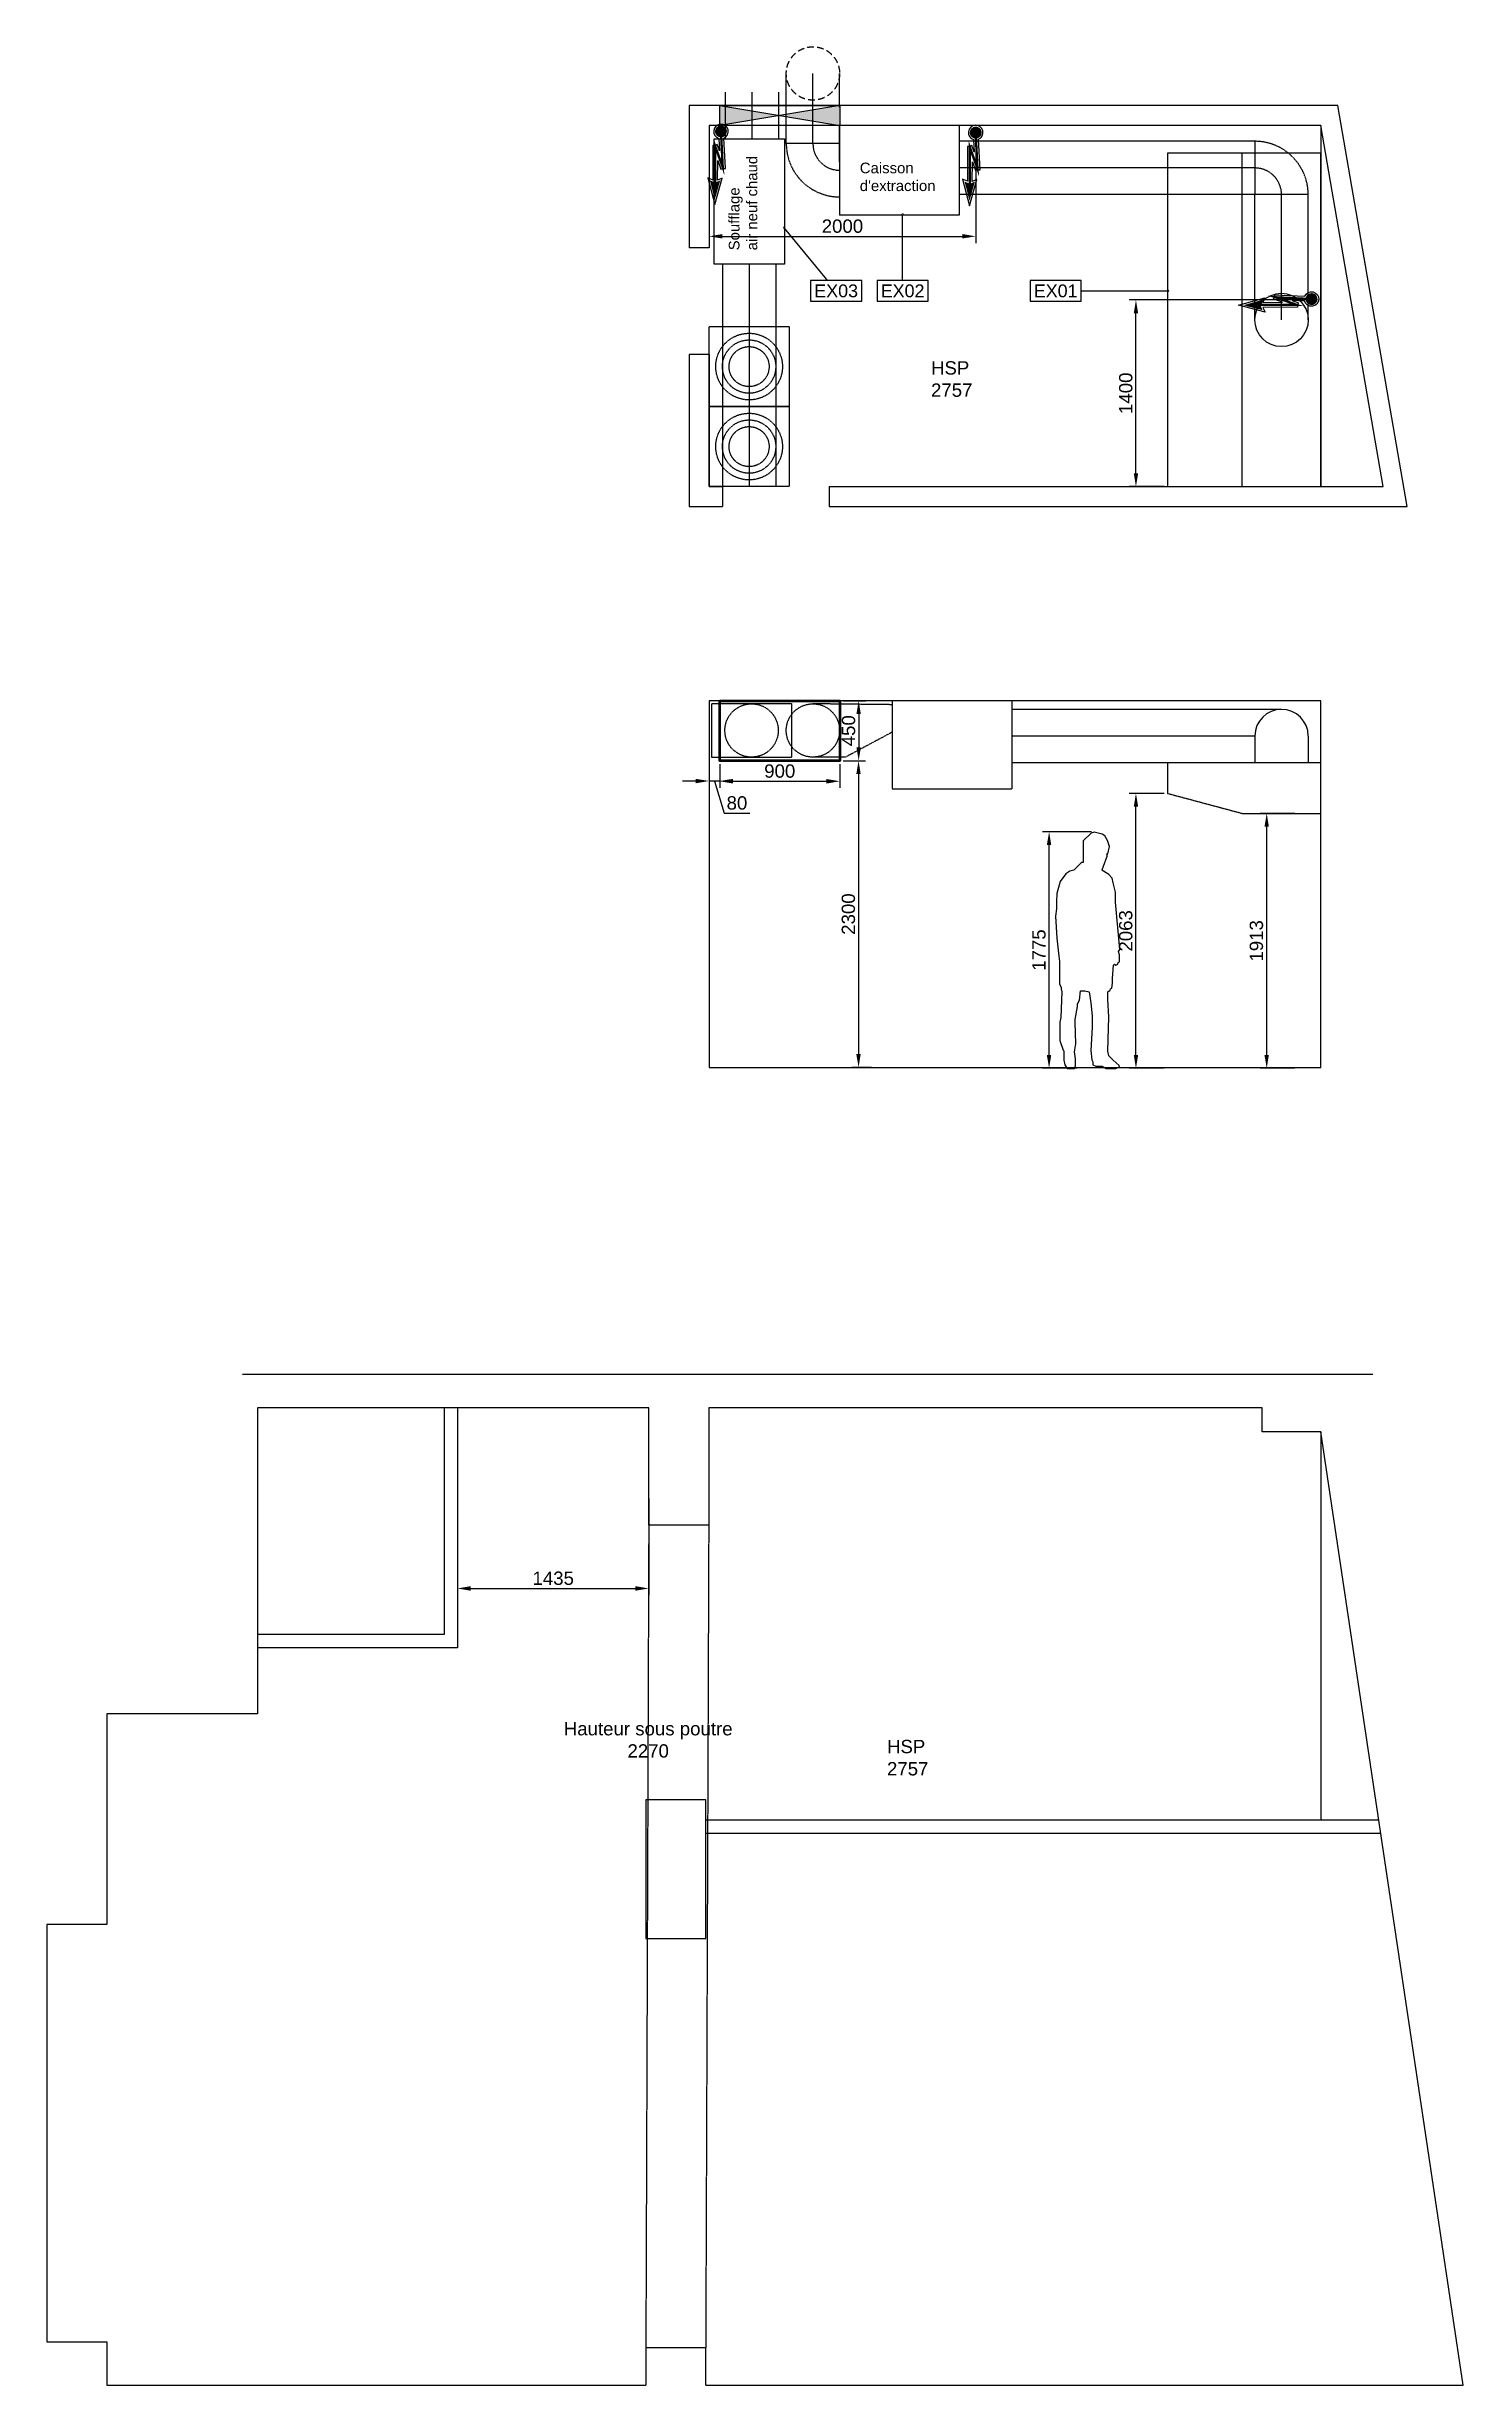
# Model space of a CAD drawing. Header units: millimetres. Extents: x -10333 to 52747, y -5537 to 22883.
# Drawn here: x 19518 to 30141, y -5537 to 12002 of the extents above; entities that cross this region are included whole.
import ezdxf
from ezdxf.enums import TextEntityAlignment as Align

# ---------------------------------------------------------------- set-up
doc = ezdxf.new("R2010")
doc.units = ezdxf.units.MM
doc.set_wipeout_variables(frame=1)
doc.linetypes.add('DASHED', pattern=[0.75, 0.5, -0.25])
for name, color, linetype in [('@-IDFC-EL-MN', 7, 'Continuous'), ('@-IDFC-EL-TRI', 1, 'Continuous'), ('HOTTE', 152, 'Continuous'), ('poutre', 8, 'DASHED')]:
    doc.layers.add(name, color=color, linetype=linetype)
doc.styles.add('Ar_0', font='arial.ttf')
doc.styles.add('Arial_3', font='ARIALUNI.TTF', dxfattribs={"height": 3})
doc.styles.get("Standard").update_dxf_attribs({"font": 'ARIALUNI.TTF'})
doc.dimstyles.new('Decimal-100', dxfattribs={"dimscale": 40, "dimtxt": 2.5, "dimasz": 2.5, "dimexe": 1.25, "dimexo": 0.625, "dimtad": 1, "dimdec": 0, "dimtxsty": 'Standard', "dimcen": 2.5, "dimadec": 0, "dimazin": 0, "dimtfac": 1, "dimtdec": 0, "dimtmove": 0, "dimatfit": 3, "dimfxl": 1, "dimarcsym": 0})

msp = doc.modelspace()

# ---------------------------------------------------------------- texts
at = {"char_height": 100, "style": 'Arial_3'}
for s, width, insert, attachment_point in [('HSP^J{\\fArial Unicode MS|b0|i0|c134|p34;2757}', 436.388, (26149.3, 9643.4), 1), ('{\\fArial Unicode MS|b0|i0|c134|p34;Hauteur sous p}outre{\\fArial Unicode MS|b0|i0|c134|p34;\\P2}270', 1687.602, (24028.3, -696.9), 5), ('{\\fArial Unicode MS|b0|i0|c134|p34;H}SP^J{\\fArial Unicode MS|b0|i0|c134|p34;2757}', 354.014, (25819.1, -696.6), 1)]:
    msp.add_mtext_dynamic_manual_height_columns(s, width=width, gutter_width=500, heights=[0], dxfattribs=dict(at, insert=insert, attachment_point=attachment_point))
at = {"layer": 'HOTTE', "insert": (24633, 10475.2), "char_height": 80, "attachment_point": 1, "rotation": 90, "style": 'Arial_3'}
msp.add_mtext_dynamic_manual_height_columns('{\\fArial Unicode MS|b0|i0|c134|p34;Soufflage\\Pair neuf chaud}', width=13511.934, gutter_width=500, heights=[0], dxfattribs=at)
at = {"layer": 'HOTTE', "insert": (25615.2, 11133), "char_height": 80, "attachment_point": 1, "style": 'Arial_3'}
msp.add_mtext_dynamic_manual_height_columns("Caisson \\Pd'extraction", width=13511.934, gutter_width=500, heights=[0], dxfattribs=at)

# ---------------------------------------------------------------- blocks, each defined once
blk = doc.blocks.new('*D37')
at = {"layer": 'Defpoints', "color": 0, "transparency": 16777216}
for p in [(27686, 10103), (29073, 10103), (27923, 8703)]:
    blk.add_point(p, dxfattribs=at)
at = {"layer": 'HOTTE', "color": 0, "lineweight": -2, "transparency": 16777216}
for p, q in [((29048, 10103), (27636, 10103)), ((27686, 8803), (27686, 10003)), ((27898, 8703), (27636, 8703))]:
    blk.add_line(p, q, dxfattribs=at)
at = {"layer": 'HOTTE', "color": 0, "transparency": 16777216}
for points in [[(27670, 10003), (27703, 10003), (27686, 10103)], [(27670, 8803), (27703, 8803), (27686, 8703)]]:
    blk.add_solid(points, dxfattribs=at)
at = {"layer": 'HOTTE', "color": 0, "transparency": 16777216, "insert": (27610, 9403), "char_height": 100, "attachment_point": 5, "rotation": 90}
blk.add_mtext('1400', dxfattribs=at)
blk = doc.blocks.new('*D36')
at = {"color": 0, "lineweight": -2, "transparency": 16777216}
for p, q in [((24033, 889), (24033, 389)), ((22598, 869), (22598, 389)), ((22698, 439), (23933, 439))]:
    blk.add_line(p, q, dxfattribs=at)
at = {"color": 0, "transparency": 16777216}
for points in [[(22698, 456), (22698, 422), (22598, 439)], [(23933, 456), (23933, 422), (24033, 439)]]:
    blk.add_solid(points, dxfattribs=at)
at = {"layer": 'Defpoints', "color": 0, "transparency": 16777216}
for p in [(22598, 894), (24033, 914), (24033, 439)]:
    blk.add_point(p, dxfattribs=at)
at = {"color": 0, "transparency": 16777216, "insert": (23316, 515), "char_height": 100, "attachment_point": 5}
blk.add_mtext('1435', dxfattribs=at)
blk = doc.blocks.new('DIFUSSEUR600600')
at = {"layer": 'HOTTE', "linetype": 'DASHED', "ltscale": 10}
blk.add_lwpolyline([(0, 600), (600, 600), (600, 0), (0, 0)], close=True, dxfattribs=at)
for radius in [250, 200, 150]:
    blk.add_circle((300, 300), radius, dxfattribs=at)
blk = doc.blocks.new('*D70')
at = {"layer": 'Defpoints', "color": 0, "transparency": 16777216}
for p in [(24485, 11412), (26485, 11412), (26485, 10580)]:
    blk.add_point(p, dxfattribs=at)
at = {"layer": 'HOTTE', "color": 0, "lineweight": -2, "transparency": 16777216}
for p, q in [((24485, 11387), (24485, 10530)), ((26485, 11387), (26485, 10530)), ((24585, 10580), (26385, 10580))]:
    blk.add_line(p, q, dxfattribs=at)
at = {"layer": 'HOTTE', "color": 0, "transparency": 16777216}
for points in [[(24585, 10597), (24585, 10564), (24485, 10580)], [(26385, 10597), (26385, 10564), (26485, 10580)]]:
    blk.add_solid(points, dxfattribs=at)
at = {"layer": 'HOTTE', "color": 0, "transparency": 16777216, "insert": (25485, 10656), "char_height": 100, "attachment_point": 5}
blk.add_mtext('2000', dxfattribs=at)
blk = doc.blocks.new('*U76')
for q in [(0, 0.874), (0, -0.08)]:
    blk.add_line((0, 0), q)
at = {"const_width": 0.005}
blk.add_lwpolyline([(0.005, 0.874, 2.10477), (-0.005, 0.874, 0.471041)], format="xyb", close=True, dxfattribs=at)
blk.add_wipeout([(0.08, -0.2), (0.08, 0.2), (-0.08, 0.2), (-0.08, -0.2)])
blk.add_lwpolyline([(0.08, -0.2), (0.08, 0.2), (-0.08, 0.2), (-0.08, -0.2)], close=True)
at = {"style": 'Ar_0'}
blk.add_attdef('LOT', text='', height=0.1, rotation=90, dxfattribs=at).set_placement((0, 0), align=Align.MIDDLE_CENTER)
blk = doc.blocks.new('*U77')
for q in [(-0.593, 0), (0.08, 0)]:
    blk.add_line((0, 0), q)
at = {"const_width": 0.005}
blk.add_lwpolyline([(-0.593, 0.005, 2.10477), (-0.593, -0.005, 0.471041)], format="xyb", close=True, dxfattribs=at)
blk.add_wipeout([(0.08, -0.2), (0.08, 0.2), (-0.08, 0.2), (-0.08, -0.2)])
blk.add_lwpolyline([(0.08, -0.2), (0.08, 0.2), (-0.08, 0.2), (-0.08, -0.2)], close=True)
at = {"style": 'Ar_0'}
blk.add_attdef('LOT', text='', height=0.1, rotation=90, dxfattribs=at).set_placement((0, 0), align=Align.MIDDLE_CENTER)
blk = doc.blocks.new('*U78')
for q in [(-0.491, -0.404), (0.062, 0.051)]:
    blk.add_line((0, 0), q)
at = {"const_width": 0.005}
blk.add_lwpolyline([(-0.494, -0.4, 2.10477), (-0.488, -0.408, 0.471041)], format="xyb", close=True, dxfattribs=at)
blk.add_wipeout([(0.08, -0.2), (0.08, 0.2), (-0.08, 0.2), (-0.08, -0.2)])
blk.add_lwpolyline([(0.08, -0.2), (0.08, 0.2), (-0.08, 0.2), (-0.08, -0.2)], close=True)
at = {"style": 'Ar_0'}
blk.add_attdef('LOT', text='', height=0.1, rotation=90, dxfattribs=at).set_placement((0, 0), align=Align.MIDDLE_CENTER)
blk = doc.blocks.new('ca_pers004')
for p, q in [((12.3, 176.4), (6.3, 170.8)), ((14.7, 177.3), (12.3, 176.4)), ((20.6, 175.6), (14.7, 177.3)), ((22.6, 174.4), (20.6, 175.6)), ((6.3, 170.8), (6.5, 164.9)), ((6.5, 164.9), (6.5, 162.4)), ((6.5, 162.4), (6.5, 158.6)), ((6.5, 158.6), (6.5, 154.4)), ((24.1, 158.9), (21.4, 151.4)), ((24.7, 171), (22.6, 174.4)), ((24.1, 160.7), (24.2, 160.9)), ((24.1, 160.7), (24.1, 158.9)), ((24.2, 160.9), (25, 161)), ((26.2, 166.5), (24.7, 171)), ((25, 161), (26.2, 166.5)), ((-6.7, 146), (-10.9, 140.3)), ((-3.7, 148), (-6.7, 146)), ((-0.5, 148.8), (-3.7, 148)), ((5.1, 154.5), (-0.5, 148.8)), ((6.5, 154.4), (5.1, 154.5)), ((21.6, 147.9), (20.3, 148.8)), ((21.4, 151.4), (20.5, 148.8)), ((25.6, 145.5), (21.6, 147.9)), ((28.2, 142.6), (25.6, 145.5)), ((28.8, 139.2), (28.2, 142.6)), ((-13.3, 131.3), (-13.5, 125.2)), ((-13.5, 125.2), (-13.5, 119.8)), ((-10.9, 140.3), (-13.3, 131.3)), ((30.6, 132.2), (28.8, 139.2)), ((30.6, 124.8), (30.6, 132.2)), ((34, 89.2), (30.6, 124.8)), ((-13.5, 119.8), (-14.3, 114.2)), ((-14.3, 114.2), (-13.3, 97.6)), ((-13.3, 97.6), (-11.9, 84.3)), ((33, 87.8), (34, 89.2)), ((33.7, 85.2), (33, 87.8)), ((-11.9, 84.3), (-11.4, 80.2)), ((-11.4, 80.2), (-11.4, 63.3)), ((28.3, 67.5), (29.2, 77.5)), ((29.2, 77.5), (29.8, 78.1)), ((29.8, 78.1), (30.9, 77.3)), ((30.9, 77.3), (32.3, 78.2)), ((32.3, 78.2), (32.7, 79.3)), ((32.7, 79.3), (33.7, 79.8)), ((33.7, 79.8), (33.7, 85.2)), ((-11.4, 63.3), (-10.1, 60.6)), ((-9.5, 57.5), (-10.4, 38.1)), ((-10.1, 60.6), (-10.2, 59.6)), ((-10.2, 59.6), (-9.5, 57.5)), ((3.6, 51.1), (4.5, 58.1)), ((4.5, 58.1), (7.6, 58.1)), ((7.6, 58.1), (11, 57.3)), ((11, 57.3), (12.1, 49.2)), ((24.8, 57.5), (26.7, 58.7)), ((24.8, 51.6), (24.8, 57.5)), ((26.7, 58.7), (27, 59.6)), ((27, 59.6), (28, 60.1)), ((28, 60.1), (28.3, 64)), ((28.3, 64), (28.3, 67.5)), ((-10.4, 38.1), (-11.1, 34.7)), ((0.5, 36.7), (2.1, 46.4)), ((0.5, 34.7), (0.5, 36.7)), ((2.1, 48.3), (3.6, 51.1)), ((2.1, 46.4), (2.1, 48.3)), ((12.1, 49.2), (13.2, 39.5)), ((13.2, 39.5), (13.2, 30.8)), ((25.7, 38.7), (24.8, 51.6)), ((25, 12.8), (25.7, 38.7)), ((-11.1, 34.7), (-11.1, 21)), ((-11.1, 21), (-8.7, 13.6)), ((-0.2, 12.3), (0.8, 18.5)), ((0.8, 18.5), (0.5, 34.7)), ((13.2, 30.8), (12.1, 13.4)), ((-8.7, 13.6), (-8.1, 13.1)), ((-8.1, 13.1), (-8.2, 8.6)), ((-8.2, 8.6), (-8.2, 6.1)), ((-8.2, 6.1), (-7.3, 2.7)), ((-7.3, 2.7), (-5.6, 0)), ((-5.6, 0), (0, 0)), ((0.6, 7.2), (-0.2, 12.3)), ((0, 0), (0.6, 1.8)), ((0.6, 1.8), (0.6, 7.2)), ((12.1, 13.4), (12.9, 6.3)), ((12.9, 6.3), (13.6, 5)), ((13.6, 5), (13.6, 2.7)), ((13.6, 2.7), (15.8, 1.7)), ((15.8, 1.7), (19.1, 1.6)), ((19.1, 1.6), (20.6, 1.6)), ((20.6, 1.6), (23.7, 0)), ((23.7, 0), (31, 0)), ((25.6, 9.4), (25, 12.8)), ((28.8, 6.1), (25.6, 9.4)), ((33.5, 2.2), (28.8, 6.1)), ((31, 0), (33.6, 1.2)), ((33.6, 1.2), (33.5, 2.2))]:
    blk.add_line(p, q)
blk = doc.blocks.new('*D81')
at = {"layer": 'Defpoints', "color": 0, "transparency": 16777216}
for p in [(27686, 6402), (27923, 6402), (27923, 4340)]:
    blk.add_point(p, dxfattribs=at)
at = {"layer": 'HOTTE', "color": 0, "lineweight": -2, "transparency": 16777216}
for p, q in [((27898, 6402), (27636, 6402)), ((27686, 4440), (27686, 6302)), ((27898, 4340), (27636, 4340))]:
    blk.add_line(p, q, dxfattribs=at)
at = {"layer": 'HOTTE', "color": 0, "transparency": 16777216}
for points in [[(27670, 6302), (27703, 6302), (27686, 6402)], [(27670, 4440), (27703, 4440), (27686, 4340)]]:
    blk.add_solid(points, dxfattribs=at)
at = {"layer": 'HOTTE', "color": 0, "transparency": 16777216, "insert": (27610, 5371), "char_height": 100, "attachment_point": 5, "rotation": 90}
blk.add_mtext('2063', dxfattribs=at)
blk = doc.blocks.new('*D82')
at = {"layer": 'Defpoints', "color": 0, "transparency": 16777216}
for p in [(27035, 6115), (27379, 6115), (27271, 4340)]:
    blk.add_point(p, dxfattribs=at)
at = {"layer": 'HOTTE', "color": 0, "lineweight": -2, "transparency": 16777216}
for p, q in [((27354, 6115), (26985, 6115)), ((27035, 4440), (27035, 6015)), ((27246, 4340), (26985, 4340))]:
    blk.add_line(p, q, dxfattribs=at)
at = {"layer": 'HOTTE', "color": 0, "transparency": 16777216}
for points in [[(27018, 6015), (27051, 6015), (27035, 6115)], [(27018, 4440), (27051, 4440), (27035, 4340)]]:
    blk.add_solid(points, dxfattribs=at)
at = {"layer": 'HOTTE', "color": 0, "transparency": 16777216, "insert": (26959, 5227), "char_height": 100, "attachment_point": 5, "rotation": 90}
blk.add_mtext('1775', dxfattribs=at)
blk = doc.blocks.new('*D83')
at = {"layer": 'Defpoints', "color": 0, "transparency": 16777216}
for p in [(28667, 6252), (28903, 6252), (28903, 4340)]:
    blk.add_point(p, dxfattribs=at)
at = {"layer": 'HOTTE', "color": 0, "lineweight": -2, "transparency": 16777216}
for p, q in [((28878, 6252), (28617, 6252)), ((28667, 4440), (28667, 6152)), ((28878, 4340), (28617, 4340))]:
    blk.add_line(p, q, dxfattribs=at)
at = {"layer": 'HOTTE', "color": 0, "transparency": 16777216}
for points in [[(28650, 6152), (28683, 6152), (28667, 6252)], [(28650, 4440), (28683, 4440), (28667, 4340)]]:
    blk.add_solid(points, dxfattribs=at)
at = {"layer": 'HOTTE', "color": 0, "transparency": 16777216, "insert": (28590, 5296), "char_height": 100, "attachment_point": 5, "rotation": 90}
blk.add_mtext('1913', dxfattribs=at)
blk = doc.blocks.new('*D84')
at = {"color": 0, "lineweight": -2, "transparency": 16777216}
for p, q in [((25490, 7097), (25657, 7097)), ((25607, 6997), (25607, 6747)), ((25490, 6647), (25657, 6647))]:
    blk.add_line(p, q, dxfattribs=at)
at = {"color": 0, "transparency": 16777216}
for points in [[(25590, 6997), (25623, 6997), (25607, 7097)], [(25590, 6747), (25623, 6747), (25607, 6647)]]:
    blk.add_solid(points, dxfattribs=at)
at = {"layer": 'Defpoints', "color": 0, "transparency": 16777216}
for p in [(25465, 7097), (25465, 6647), (25607, 6647)]:
    blk.add_point(p, dxfattribs=at)
at = {"color": 0, "transparency": 16777216, "insert": (25531, 6872), "char_height": 100, "attachment_point": 5, "rotation": 90}
blk.add_mtext('450', dxfattribs=at)
blk = doc.blocks.new('*D85')
at = {"color": 0, "lineweight": -2, "transparency": 16777216}
for p, q in [((24565, 6622), (24565, 6443)), ((24665, 6493), (25365, 6493)), ((25465, 6622), (25465, 6443))]:
    blk.add_line(p, q, dxfattribs=at)
at = {"color": 0, "transparency": 16777216}
for points in [[(24665, 6510), (24665, 6476), (24565, 6493)], [(25365, 6510), (25365, 6476), (25465, 6493)]]:
    blk.add_solid(points, dxfattribs=at)
at = {"layer": 'Defpoints', "color": 0, "transparency": 16777216}
for p in [(24565, 6647), (25465, 6647), (25465, 6493)]:
    blk.add_point(p, dxfattribs=at)
at = {"color": 0, "transparency": 16777216, "insert": (25015, 6569), "char_height": 100, "attachment_point": 5}
blk.add_mtext('900', dxfattribs=at)
blk = doc.blocks.new('*D86')
at = {"color": 0, "lineweight": -2, "transparency": 16777216}
for p, q in [((25490, 6647), (25656, 6647)), ((25606, 6547), (25606, 4447)), ((25703, 4347), (25556, 4347))]:
    blk.add_line(p, q, dxfattribs=at)
at = {"color": 0, "transparency": 16777216}
for points in [[(25589, 6547), (25622, 6547), (25606, 6647)], [(25589, 4447), (25622, 4447), (25606, 4347)]]:
    blk.add_solid(points, dxfattribs=at)
at = {"layer": 'Defpoints', "color": 0, "transparency": 16777216}
for p in [(25465, 6647), (25606, 4347), (25728, 4347)]:
    blk.add_point(p, dxfattribs=at)
at = {"color": 0, "transparency": 16777216, "insert": (25530, 5497), "char_height": 100, "attachment_point": 5, "rotation": 90}
blk.add_mtext('2300', dxfattribs=at)
blk = doc.blocks.new('*D87')
at = {"color": 0, "lineweight": -2, "transparency": 16777216}
for p, q in [((24385, 6495), (24285, 6495)), ((24565, 6495), (24485, 6495)), ((24565, 6495), (24485, 6495)), ((24485, 6492), (24485, 6445)), ((24525, 6495), (24597, 6254)), ((24565, 6622), (24565, 6445)), ((24665, 6495), (24765, 6495)), ((24597, 6254), (24790, 6254))]:
    blk.add_line(p, q, dxfattribs=at)
at = {"color": 0, "transparency": 16777216}
for points in [[(24385, 6511), (24385, 6478), (24485, 6495)], [(24665, 6511), (24665, 6478), (24565, 6495)]]:
    blk.add_solid(points, dxfattribs=at)
at = {"layer": 'Defpoints', "color": 0, "transparency": 16777216}
for p in [(24485, 6517), (24485, 6495), (24565, 6647)]:
    blk.add_point(p, dxfattribs=at)
at = {"color": 0, "transparency": 16777216, "insert": (24694, 6330), "char_height": 100, "attachment_point": 5}
blk.add_mtext('80', dxfattribs=at)
blk = doc.blocks.new('restri')
blk.add_hatch(color=0).paths.add_polyline_path([(31, 67, 1), (-29, 14, 1)])
at = {"color": 7}
blk.add_lwpolyline([(23, 84), (33, 167), (41, 122), (56, 126), (71, 123), (112, 352), (141, 332), (127, 515), (47, 350), (80, 358), (56, 229), (46, 290), (30, 288), (15, 290), (-10, 88, 5.695051)], format="xyb", close=True, dxfattribs=at)
at = {"color": 0, "const_width": 16}
blk.add_lwpolyline([(1, 40), (31, 279), (56, 134), (99, 371)], dxfattribs=at)
at = {"color": 0}
blk.add_solid([(99, 371), (131, 350), (63, 363), (121, 483)], dxfattribs=at)

# ---------------------------------------------------------------- dimensions: what is measured, and where the dimension line sits
dim = msp.add_linear_dim(base=(25606.7, 6646.5), p1=(25464.7, 7096.5), p2=(25464.7, 6646.5), angle=90, dimstyle='Decimal-100')
dim.commit()
dim.dimension.update_dxf_attribs({"geometry": '*D84', "text_midpoint": (25530.6, 6871.5)})
dim = msp.add_linear_dim(base=(24485.1, 6494.5), p1=(24564.7, 6646.5), p2=(24485.1, 6517.4), dimstyle='Decimal-100', override={"dimtmove": 1})
dim.commit()
dim.dimension.update_dxf_attribs({"geometry": '*D87', "text_midpoint": (24622.1, 6329.9)})
for base, p1, p2, picture, middle in [((25464.7, 6493.1), (24564.7, 6646.5), (25464.7, 6646.5), '*D85', (25014.7, 6569.2)), ((24033.1, 439), (22598.1, 893.8), (24033.1, 913.8), '*D36', (23315.6, 515))]:
    dim = msp.add_linear_dim(base=base, p1=p1, p2=p2, dimstyle='Decimal-100')
    dim.commit()
    dim.dimension.update_dxf_attribs({"geometry": picture, "text_midpoint": middle})
dim = msp.add_linear_dim(base=(25605.7, 4346.5), p1=(25464.7, 6646.5), p2=(25727.8, 4346.5), angle=90, dimstyle='Decimal-100', override={"dimtmove": 1})
dim.commit()
dim.dimension.update_dxf_attribs({"geometry": '*D86', "text_midpoint": (25529.6, 5496.5)})
at = {"layer": 'HOTTE'}
dim = msp.add_linear_dim(base=(26485, 10580.3), p1=(24485.1, 11412.1), p2=(26485, 11411.5), dimstyle='Decimal-100', dxfattribs=at)
dim.commit()
dim.dimension.update_dxf_attribs({"geometry": '*D70', "text_midpoint": (25485, 10656.4)})
for base, p1, p2, picture, middle in [((27686.3230284, 10102.5882938), (27923.0749676, 8703.0882938), (29073.0749676, 10102.5882938), '*D37', (27610.2316232, 9402.8382938)), ((27686.3, 6402.3), (27923.1, 4339.5), (27923.1, 6402.3), '*D81', (27610.2, 5370.9)), ((28666.6, 6252.3), (28903.3, 4339.5), (28903.3, 6252.3), '*D83', (28590.5, 5295.9)), ((27034.7, 6114.8), (27271.5, 4339.5), (27379.4, 6114.8), '*D82', (26958.6, 5227.2))]:
    dim = msp.add_linear_dim(base=base, p1=p1, p2=p2, angle=270, dimstyle='Decimal-100', dxfattribs=at)
    dim.commit()
    dim.dimension.update_dxf_attribs({"geometry": picture, "text_midpoint": middle})

# ---------------------------------------------------------------- hatches: boundary and pattern name
h = msp.add_hatch(color=256)
h.dxf.hatch_style = 1
h.paths.add_polyline_path([(25463.8, 11562.1), (25013.8, 11487.1), (25463.8, 11412.1)])
h.paths.add_polyline_path([(24563.8, 11562.1), (24563.8, 11412.1), (25013.8, 11487.1)])

# ---------------------------------------------------------------- linework, layer by layer
for p, q in [((25464.7, 11562.1), (24564.7, 11412.1)), ((24564.7, 11562.1), (25464.7, 11412.1)), ((29073.1, 11412.1), (29073.1, 8703.1)), ((24485.1, 10493.1), (24335.1, 10493.1)), ((24485.1, 9693.1), (24335.1, 9693.1)), ((24585.1, 8703.1), (24585.1, 8553.1)), ((25385.1, 8703.1), (25385.1, 8553.1)), ((29462.3, 2043.8), (20984.7, 2043.8)), ((29073.1, 1613.8), (29073.1, -1296.9)), ((24459.6, -1296.9), (29507.6, -1296.9)), ((24459.6, -1396.9), (29522.5, -1396.9))]:
    msp.add_line(p, q)
for points in [[(25385.1, 8553.1), (29719.2, 8553.1), (29199.4, 11562.1), (24335.1, 11562.1), (24335.1, 10493.1)], [(29073.1, 11412.1), (24485.1, 11412.1), (24485.1, 10493.1)], [(25385.1, 8703.1), (29541.1, 8703.1), (29073.1, 11412.1)], [(24335.1, 9693.1), (24335.1, 8553.1), (24585.1, 8553.1)], [(24485.1, 9693.1), (24485.1, 8703.1), (24585.1, 8703.1)], [(24033.1, 1793.8), (21098.1, 1793.8), (21098.1, -502.2), (19968.1, -502.2), (19968.1, -2082.2), (19518.1, -2082.2), (19518.1, -5210.2), (19968.1, -5210.2), (19968.1, -5536.9), (24009.6, -5536.9)], [(22598.1, 1793.8), (22598.1, -6.2), (21098.1, -6.2)], [(22498.1, 1793.8), (22498.1, 93.8), (21098.1, 93.8)], [(24459.6, -5536.9), (30140.6, -5536.9), (29073.1, 1613.8), (28633.1, 1613.8), (28633.1, 1793.8), (24483.1, 1793.8), (24483.1, 913.8), (24033.1, 913.8), (24033.1, 1793.8)], [(24459.6, -5536.9), (24459.6, -5256.9), (24009.6, -5256.9), (24009.6, -5536.9)]]:
    msp.add_lwpolyline(points)
for points in [[(24564.7, 11562.1), (25464.7, 11562.1), (25464.7, 11412.1), (24564.7, 11412.1)], [(29073.1, 7096.5), (24485.1, 7096.5), (24485.1, 4346.5), (29073.1, 4346.5)], [(24009.6, -1146.9), (24009.6, -2186.9), (24459.6, -2186.9), (24459.6, -1146.9)]]:
    msp.add_lwpolyline(points, close=True)
at = {"lineweight": 50}
msp.add_lwpolyline([(24564.7, 7096.5), (25464.7, 7096.5), (25464.7, 6646.5), (24564.7, 6646.5)], close=True, dxfattribs=at)
at = {"layer": 'HOTTE'}
for p, q in [((25063.8, 11548.3), (25063.8, 11801.8)), ((25263.8, 11548.3), (25263.8, 11801.8)), ((25463.8, 11548.3), (25463.8, 11801.8)), ((24609.1, 11311.4), (24609.1, 11662.1)), ((25009.1, 11311.4), (25009.1, 11662.1)), ((25063.8, 11275.8), (25063.7, 11684.6)), ((25463.7, 11139.6), (25463.7, 11412.1)), ((28578.1, 6832.3), (28578.1, 6632.3)), ((28978.1, 6832.3), (28978.1, 6632.3))]:
    msp.add_line(p, q, dxfattribs=at)
at = {"layer": 'HOTTE', "linetype": 'DASHED', "ltscale": 10}
for p, q in [((24809.1, 11311.4), (24809.1, 11662.1)), ((25263.8, 11275.8), (25263.8, 11548.3)), ((25463.8, 11275.8), (25063.8, 11275.8)), ((26363.7, 10892.8), (26363.8, 11292.8)), ((28578.2, 11292.8), (26363.8, 11293.4)), ((28578.2, 11292.8), (28578.1, 10892.8)), ((25463.7, 11139.6), (25463.7, 10739.6)), ((28578.1, 11092.8), (26363.7, 11093.4)), ((28483.1, 8703.1), (28483.1, 11203.1)), ((28578.1, 10892.8), (26363.7, 10892.8)), ((28977.3, 10892.6), (28577.3, 10892.8)), ((28578.1, 9952.9), (28577.3, 10892.5)), ((28778.1, 9953.1), (28777.3, 10892.7)), ((28978.1, 9953.3), (28977.3, 10892.9)), ((24587.3, 8703.1), (24587.3, 10371.6)), ((24787.3, 8703.1), (24787.3, 10371.6)), ((24987.3, 8703.1), (24987.3, 10371.6)), ((25857.7, 7067.3), (25263.7, 7074)), ((28778, 7032.3), (26757.7, 7032.3)), ((25857.7, 6861.3), (25507.7, 6674)), ((25507.7, 6674), (25263.7, 6674)), ((28578.1, 6832.3), (26757.7, 6832.3)), ((28578, 6632.3), (26757.7, 6632.3))]:
    msp.add_line(p, q, dxfattribs=at)
at = {"layer": 'HOTTE'}
for points in [[(25463.8, 11410.8), (25463.6, 10740.8), (26363.6, 10740.5), (26363.8, 11410.5)], [(24524.3, 11311.4), (25050.3, 11311.4), (25050.3, 10371.6), (24524.3, 10371.6)], [(29073.1, 8703.1), (29073.1, 11203.1), (27923.1, 11203.1), (27923.1, 8703.1)]]:
    msp.add_lwpolyline(points, close=True, dxfattribs=at)
at = {"layer": 'HOTTE', "linetype": 'DASHED', "ltscale": 10}
for points in [[(25463.8, 10875.8), (25463.8, 10875.8, -0.4142136), (25063.8, 11275.8)], [(25463.8, 11075.8, -0.4142136), (25263.8, 11275.8)], [(28578.2, 11292.8), (28578.2, 11292.8, -0.4142136), (28978.1, 10892.6)], [(28578.1, 11092.8, -0.4142136), (28778.1, 10892.7)]]:
    msp.add_lwpolyline(points, format="xyb", dxfattribs=at)
for points in [[(24505.1, 7076.5), (25102.1, 7076.5), (25102.1, 6671.5), (24505.1, 6671.5)], [(26757.7, 7095.3), (25857.7, 7095.3), (25857.7, 6435.3), (26757.7, 6435.3)]]:
    msp.add_lwpolyline(points, close=True, dxfattribs=at)
msp.add_lwpolyline([(28483.1, 6252.3), (29073.1, 6252.3), (29073.1, 6632.3), (27923.1, 6632.3), (27923.1, 6402.3), (28483.1, 6252.3)], dxfattribs=at)
at = {"layer": 'HOTTE', "linetype": 'DASHED', "ltscale": 100}
msp.add_circle((25263.8, 11801.8), 200, dxfattribs=at)
at = {"layer": 'HOTTE'}
msp.add_circle((28778.1, 9953.1), 200, dxfattribs=at)
at = {"layer": 'HOTTE', "linetype": 'DASHED', "ltscale": 10}
for centre in [(24803.6, 6874), (25263.7, 6874)]:
    msp.add_circle(centre, 200, dxfattribs=at)
at = {"layer": 'HOTTE'}
msp.add_arc((28778.1, 6832.3), 200, 0, 180, dxfattribs=at)
at = {"layer": 'poutre', "ltscale": 10}
for points in [[(24033.1, 1113.8), (24010.6, -5256.9)], [(24483.1, 1113.8), (24459.6, -5256.9)]]:
    msp.add_lwpolyline(points, dxfattribs=at)

# ---------------------------------------------------------------- block references
for p in [(24485.1, 9303.1), (24485.1, 8703.1)]:
    msp.add_blockref('DIFUSSEUR600600', p)
at = {"xscale": 10, "yscale": 10, "zscale": 10}
msp.add_blockref('ca_pers004', (27226.3, 4339.5), dxfattribs=at)
at = {"layer": '@-IDFC-EL-MN', "xscale": -1.120833333333306, "yscale": 1.120833333333306, "zscale": 1.120833333333306, "rotation": 80.00000000000028}
msp.add_blockref('restri', (29048, 10102.6), dxfattribs=at)
at = {"layer": '@-IDFC-EL-TRI', "xscale": 1.120833333333306, "yscale": 1.120833333333306, "zscale": 1.120833333333306, "rotation": 190}
for p in [(24567.3, 11412.1), (26477.4, 11403)]:
    msp.add_blockref('restri', p, dxfattribs=at)

msp.set_redraw_order([(e.dxf.handle, doc.entitydb.next_handle()) for e in msp.query("TEXT MTEXT ATTDEF DIMENSION ARC_DIMENSION")])  # texts and dimensions are drawn at this point

# ---------------------------------------------------------------- next in the draw order: block references
at = {"layer": 'HOTTE', "xscale": 959.9999999999994, "yscale": 959.9999999999994, "zscale": 959.9999999999994, "rotation": 270}
for name, p, values in [('*U77', (25936.3, 10171.2), {'LOT': 'EX02'}), ('*U78', (25438.1, 10171.2), {'LOT': 'EX03'}), ('*U76', (27084.2, 10171.2), {'LOT': 'EX01'})]:
    msp.add_blockref(name, p, dxfattribs=at).add_auto_attribs(values)

doc.saveas('drawing.dxf')
